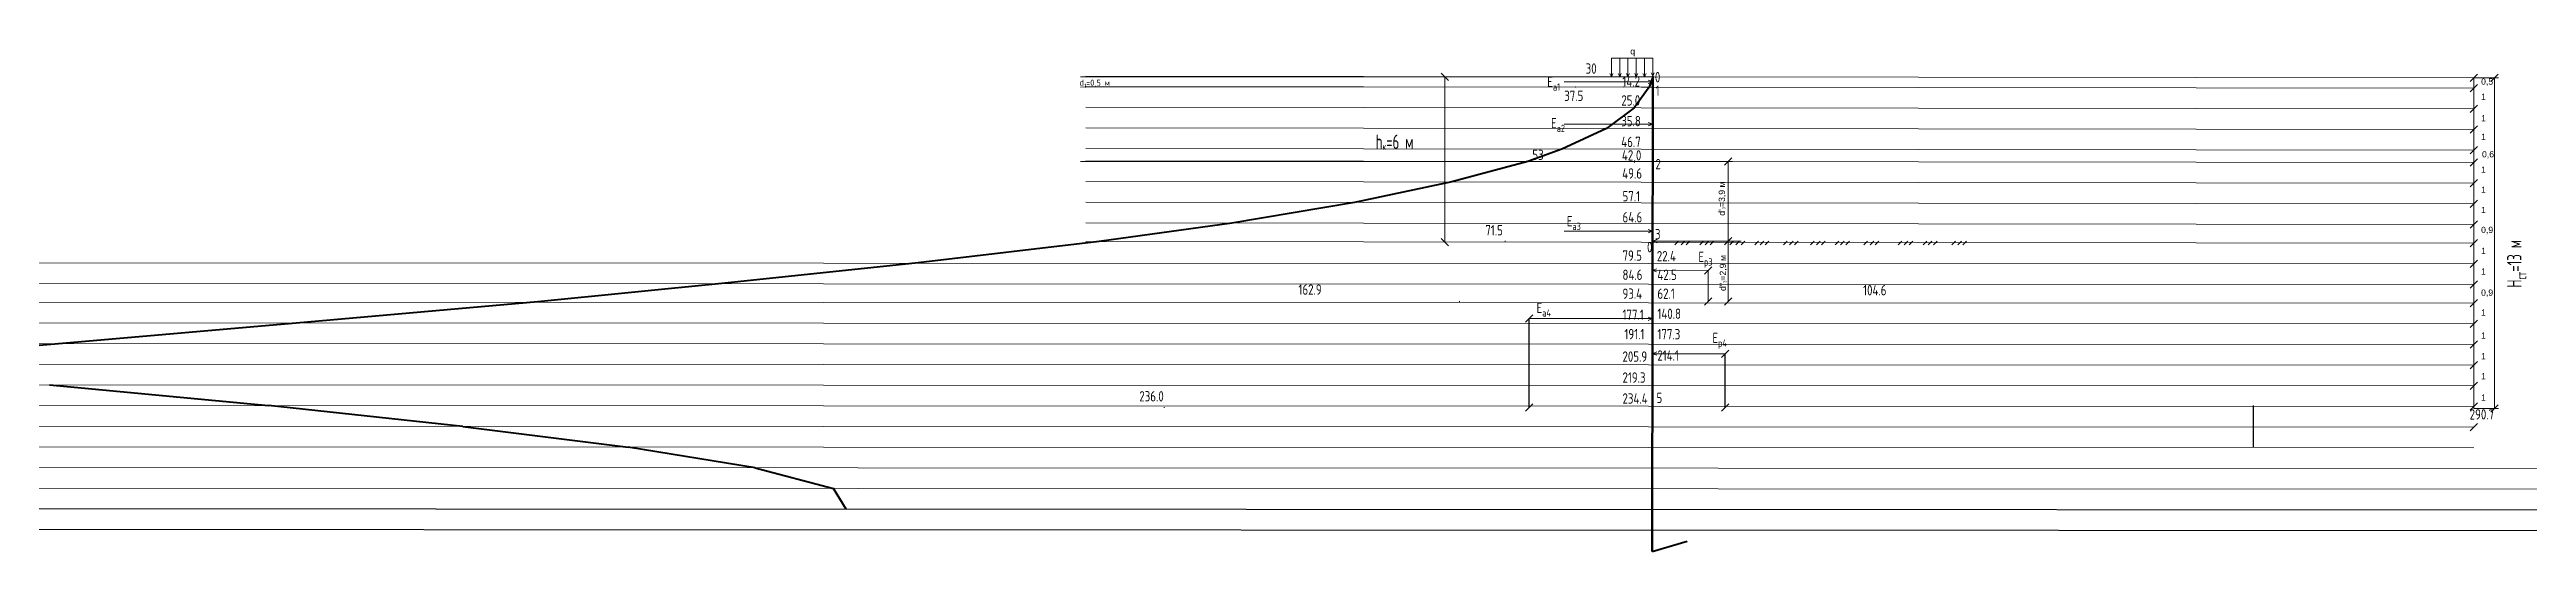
# Model space of a CAD drawing. Header units: millimetres. Extents: x -5592 to 31432, y -5488 to 8589.
# Drawn here: x 6120 to 18098, y -5488 to -3061 of the extents above; entities that cross this region are included whole.
import ezdxf

# ---------------------------------------------------------------- set-up
doc = ezdxf.new("R2010")
doc.units = ezdxf.units.MM
doc.linetypes.add('JIS_02_0.7', pattern=[1.35, 0.75, -0.6])
doc.layers.get('0').update_dxf_attribs({"lineweight": 9})
doc.layers.add('давление', color=10, linetype='Continuous', lineweight=40)
doc.layers.add('размерность', color=50, linetype='JIS_02_0.7', lineweight=5)
doc.styles.add('GOST-2.304_Type-B_shrink', font='', dxfattribs={"width": 0.8})
doc.styles.get("Standard").update_dxf_attribs({"font": 'arial.ttf'})
doc.styles.get('GOST-2.304_Type-B_shrink').set_extended_font_data('GOST Common')

msp = doc.modelspace()

# ---------------------------------------------------------------- texts
at = {"char_height": 30, "attachment_point": 1}
for s, width, insert in [('q', 147.50897, (13764.126, -3054.536)), ('\\A1;{\\fGOST 2.304 type A|b0|i0|c204|p34;d\\H0.7x;\\S^ 1;\\H1.42857x;=0,5 м}', 207.19336, (11100.76, -3206.519)), ('0,5', 147.50897, (17878.683, -3201.022)), ('1', 147.50897, (17878.683, -3274.448)), ('1', 147.50897, (17878.683, -3378.4)), ('1', 147.50897, (17878.683, -3468.519)), ('0,6', 66.32146, (17883.127, -3552.443)), ('1', 147.50897, (17878.683, -3627.151)), ('1', 147.50897, (17878.683, -3724.01)), ('1', 147.50897, (17878.683, -3821.855)), ('0,9', 71.29487, (17878.683, -3918.382)), ('1', 147.50897, (17878.683, -4019.522)), ('1', 147.50897, (17878.683, -4119.35)), ('0,9', 60.47138, (17878.683, -4221.652)), ('1', 147.50897, (17878.683, -4317.354)), ('1', 147.50897, (17878.683, -4429.187)), ('1', 147.50897, (17878.683, -4529.187)), ('1', 147.50897, (17878.683, -4625.585)), ('1', 147.50897, (17878.683, -4729.187))]:
    msp.add_mtext_dynamic_manual_height_columns(s, width=width, gutter_width=12.5, heights=[0], dxfattribs=dict(at, insert=insert))
at = {"char_height": 50, "attachment_point": 1, "style": 'GOST-2.304_Type-B_shrink'}
for s, insert, width in [('\\A1;E{\\H0.7x;\\S^ a1;}', (13362.84, -3192.581), 33.16857), ('30', (13548.399, -3128.001), 34.98763), ('14.2', (13726.204, -3190.375), 53.82645), ('0', (13883.142, -3169.728), 33.28174), ('37.5', (13444.551, -3259.599), 53.82645), ('25.0', (13720.997, -3282.087), 53.82645), ('1', (13886.505, -3235.239), 33.28174), ('\\A1;E{\\H0.7x;\\S^ a2;}', (13381.139, -3392.566), 33.16857), ('35.8', (13720.563, -3382.148), 53.82645), ('53', (13290.796, -3544.995), 33.16857), ('46.7', (13720.484, -3482.869), 53.82645), ('42,0', (13723.693, -3547.759), 106.00419), ('2', (13886.036, -3590.075), 33.28174), ('49.6', (13725.205, -3635.367), 53.82645), ('57.1', (13726.533, -3745.712), 53.82645), ('71.5', (13062.953, -3909.943), 33.16857), ('\\A1;E{\\H0.7x;\\S^ a3;}', (13457.249, -3866.705), 33.16857), ('64.6', (13726.533, -3847.098), 53.82645), ('79.5', (13726.533, -4032.624), 53.82645), ('22.4', (13892.542, -4035.285), 53.82645), ('\\A1;E{\\H0.7x;\\S^ p3;}', (14093.338, -4038.679), 33.16857), ('84.6', (13726.533, -4125.158), 53.82645), ('42.5', (13895.386, -4125.4), 53.82645), ('162.9', (12159.589, -4196.933), 33.16857), ('\\A1;E{\\H0.7x;\\S^ a4;}', (13311.185, -4285.376), 33.16857), ('93.4', (13726.533, -4216.68), 53.82645), ('62.1', (13895.386, -4216.68), 53.82645), ('104.6', (14890.187, -4199.89), 118.4992), ('177.1', (13726.533, -4318.392), 120.26883), ('191.1', (13735.764, -4412.211), 53.82645), ('140.8', (13895.386, -4313.665), 139.34889), ('177.3', (13895.386, -4412.629), 139.34889), ('\\A1;E{\\H0.7x;\\S^ p4;}', (14161.47, -4430.944), 33.16857), ('205.9', (13726.533, -4520.95), 53.82645), ('214.1', (13895.15, -4515.695), 139.34889), ('219.3', (13726.533, -4622.364), 53.82645), ('236.0', (11390.025, -4713.014), 33.16857), ('234.4', (13726.533, -4723.691), 53.82645), ('290.7', (17823.563, -4800.248), 118.4992)]:
    msp.add_mtext(s, dxfattribs=dict(at, insert=insert, width=width))
at = {"attachment_point": 1, "style": 'GOST-2.304_Type-B_shrink'}
for s, width, insert, char_height in [('\\A1;{\\fGOST 2.304 type A|b0|i0|c204|p34;h\\H0.46667x;\\S^ к;\\H2.14284x;=6 м}', 353.26024, (12533.175, -3471.945), 70), ('3', 30, (13883.743, -3928.876), 50), ('0', 30, (13845.06, -3991.797), 50), ('5', 30, (13890.969, -4720.972), 50)]:
    msp.add_mtext_dynamic_manual_height_columns(s, width=width, gutter_width=12.5, heights=[0], dxfattribs=dict(at, insert=insert, char_height=char_height))
at = {"char_height": 30, "attachment_point": 1, "rotation": 90}
for s, width, insert in [("\\A1;d'{\\H0.46667x;\\S^ 3;}=3,9 м", 160.34209, (14191.686, -3864.751)), ("\\A1;d''{\\H0.46667x;\\S^ 3;}=2,9 м", 188.48875, (14196.866, -4228.738))]:
    msp.add_mtext_dynamic_manual_height_columns(s, width=width, gutter_width=12.5, heights=[0], dxfattribs=dict(at, insert=insert))
at = {"insert": (18004.277, -4212.382), "char_height": 70, "attachment_point": 1, "rotation": 90, "style": 'GOST-2.304_Type-B_shrink'}
msp.add_mtext_dynamic_manual_height_columns('\\A1;{\\fGOST 2.304 type A|b0|i0|c204|p34;H\\H0.7x;\\S^ ст;\\H1.42857x;=13 м}', width=426.09372, gutter_width=12.5, heights=[0], dxfattribs=at)

# ---------------------------------------------------------------- hatches: boundary and pattern name
at = {"layer": 'давление'}
h = msp.add_hatch(color=256, dxfattribs=at)
h.dxf.hatch_style = 1
h.paths.add_polyline_path([(13572.417, -3189.699), (13572.417, -3192.468), (13572.411, -3195.699, 0.414746283), (13575.416, -3192.699, 0.414172561)])
h.paths.add_polyline_path([(13572.417, -3189.699, 0.391859993), (13569.425, -3192.468), (13572.417, -3192.468)])
h.paths.add_polyline_path([(13572.417, -3192.468), (13569.425, -3192.468, 0.019266969), (13569.416, -3192.699, 0.413681042), (13572.411, -3195.699)])
h = msp.add_hatch(color=256, dxfattribs=at)
h.dxf.hatch_style = 1
h.paths.add_polyline_path([(13872.88, -3189.966), (13872.88, -3192.735), (13872.875, -3195.966, 0.414746283), (13875.88, -3192.966, 0.414172561)])
h.paths.add_polyline_path([(13872.88, -3189.966, 0.391859993), (13869.889, -3192.735), (13872.88, -3192.735)])
h.paths.add_polyline_path([(13872.88, -3192.735), (13869.889, -3192.735, 0.019266969), (13869.88, -3192.966, 0.413681042), (13872.875, -3195.966)])
h = msp.add_hatch(color=256, dxfattribs=at)
h.dxf.hatch_style = 1
h.paths.add_polyline_path([(13498.141, -3238.999), (13498.141, -3241.768), (13498.135, -3244.999, 0.414746283), (13501.14, -3241.999, 0.414172561)])
h.paths.add_polyline_path([(13498.141, -3238.999, 0.391859993), (13495.149, -3241.768), (13498.141, -3241.768)])
h.paths.add_polyline_path([(13498.141, -3241.768), (13495.149, -3241.768, 0.019266969), (13495.14, -3241.999, 0.413681042), (13498.135, -3244.999)])
h = msp.add_hatch(color=256, dxfattribs=at)
h.dxf.hatch_style = 1
h.paths.add_polyline_path([(13730.635, -3238.798), (13730.635, -3241.567), (13730.629, -3244.798, 0.414746283), (13733.635, -3241.798, 0.414172561)])
h.paths.add_polyline_path([(13730.635, -3238.798, 0.391859993), (13727.644, -3241.567), (13730.635, -3241.567)])
h.paths.add_polyline_path([(13730.635, -3241.567), (13727.644, -3241.567, 0.019266969), (13727.635, -3241.798, 0.413681042), (13730.629, -3244.798)])
h = msp.add_hatch(color=256, dxfattribs=at)
h.dxf.hatch_style = 1
h.paths.add_polyline_path([(13872.874, -3238.763), (13872.874, -3241.532), (13872.868, -3244.763, 0.414746283), (13875.873, -3241.763, 0.414172561)])
h.paths.add_polyline_path([(13872.874, -3238.763, 0.391859993), (13869.882, -3241.532), (13872.874, -3241.532)])
h.paths.add_polyline_path([(13872.874, -3241.532), (13869.882, -3241.532, 0.019266969), (13869.873, -3241.763, 0.413681042), (13872.868, -3244.763)])
h = msp.add_hatch(color=256, dxfattribs=at)
h.dxf.hatch_style = 1
h.paths.add_polyline_path([(13341.208, -3598.99), (13341.208, -3601.759), (13341.202, -3604.989, 0.414746283), (13344.208, -3601.99, 0.414172561)])
h.paths.add_polyline_path([(13341.208, -3598.99, 0.391859993), (13338.216, -3601.759), (13341.208, -3601.759)])
h.paths.add_polyline_path([(13341.208, -3601.759), (13338.216, -3601.759, 0.019266969), (13338.208, -3601.99, 0.413681042), (13341.202, -3604.989)])
h = msp.add_hatch(color=256, dxfattribs=at)
h.dxf.hatch_style = 1
h.paths.add_polyline_path([(13450.881, -3599.417), (13450.881, -3602.186), (13450.876, -3605.417, 0.414746283), (13453.881, -3602.417, 0.414172561)])
h.paths.add_polyline_path([(13450.881, -3599.417, 0.391859993), (13447.89, -3602.186), (13450.881, -3602.186)])
h.paths.add_polyline_path([(13450.881, -3602.186), (13447.89, -3602.186, 0.019266969), (13447.881, -3602.417, 0.413681042), (13450.876, -3605.417)])
h = msp.add_hatch(color=256, dxfattribs=at)
h.dxf.hatch_style = 1
h.paths.add_polyline_path([(13872.209, -3598.89), (13872.209, -3601.659), (13872.203, -3604.89, 0.414746283), (13875.209, -3601.89, 0.414172561)])
h.paths.add_polyline_path([(13872.209, -3598.89, 0.391859993), (13869.218, -3601.659), (13872.209, -3601.659)])
h.paths.add_polyline_path([(13872.209, -3601.659), (13869.218, -3601.659, 0.019266969), (13869.209, -3601.89, 0.413681042), (13872.203, -3604.89)])
h = msp.add_hatch(color=256, dxfattribs=at)
h.dxf.hatch_style = 1
h.paths.add_polyline_path([(13158.755, -3985.32), (13158.755, -3988.089), (13158.749, -3991.32, 0.414746283), (13161.755, -3988.32, 0.414172561)])
h.paths.add_polyline_path([(13158.755, -3985.32, 0.391859993), (13155.763, -3988.089), (13158.755, -3988.089)])
h.paths.add_polyline_path([(13158.755, -3988.089), (13155.763, -3988.089, 0.019266969), (13155.755, -3988.32, 0.413681042), (13158.749, -3991.32)])
h = msp.add_hatch(color=256, dxfattribs=at)
h.dxf.hatch_style = 1
h.paths.add_polyline_path([(13871.325, -3985.022), (13871.325, -3987.791), (13871.32, -3991.022, 0.414746283), (13874.325, -3988.022, 0.414172561)])
h.paths.add_polyline_path([(13871.325, -3985.022, 0.391859993), (13868.334, -3987.791), (13871.325, -3987.791)])
h.paths.add_polyline_path([(13871.325, -3987.791), (13868.334, -3987.791, 0.019266969), (13868.325, -3988.022, 0.413681042), (13871.32, -3991.022)])
h = msp.add_hatch(color=256, dxfattribs=at)
h.dxf.hatch_style = 1
h.paths.add_polyline_path([(12938.159, -4275.991), (12938.159, -4278.76), (12938.153, -4281.991, 0.414746283), (12941.159, -4278.991, 0.414172561)])
h.paths.add_polyline_path([(12938.159, -4275.991, 0.391859993), (12935.168, -4278.76), (12938.159, -4278.76)])
h.paths.add_polyline_path([(12938.159, -4278.76), (12935.168, -4278.76, 0.019266969), (12935.159, -4278.991, 0.413681042), (12938.153, -4281.991)])
h = msp.add_hatch(color=256, dxfattribs=at)
h.dxf.hatch_style = 1
h.paths.add_polyline_path([(13871.097, -4276.131), (13871.097, -4278.9), (13871.091, -4282.131, 0.414746283), (13874.097, -4279.131, 0.414172561)])
h.paths.add_polyline_path([(13871.097, -4276.131, 0.391859993), (13868.106, -4278.9), (13871.097, -4278.9)])
h.paths.add_polyline_path([(13871.097, -4278.9), (13868.106, -4278.9, 0.019266969), (13868.097, -4279.131, 0.413681042), (13871.091, -4282.131)])
h = msp.add_hatch(color=256, dxfattribs=at)
h.dxf.hatch_style = 1
h.paths.add_polyline_path([(11510.366, -4788.857), (11510.366, -4791.626), (11510.36, -4794.857, 0.414746283), (11513.365, -4791.857, 0.414172561)])
h.paths.add_polyline_path([(11510.366, -4788.857, 0.391859993), (11507.374, -4791.626), (11510.366, -4791.626)])
h.paths.add_polyline_path([(11510.366, -4791.626), (11507.374, -4791.626, 0.019266969), (11507.365, -4791.857, 0.413681042), (11510.36, -4794.857)])
h = msp.add_hatch(color=256, dxfattribs=at)
h.dxf.hatch_style = 1
h.paths.add_polyline_path([(13869.873, -4788.882), (13869.873, -4791.651), (13869.867, -4794.882, 0.414746283), (13872.873, -4791.882, 0.414172561)])
h.paths.add_polyline_path([(13869.873, -4788.882, 0.391859993), (13866.882, -4791.651), (13869.873, -4791.651)])
h.paths.add_polyline_path([(13869.873, -4791.651), (13866.882, -4791.651, 0.019266969), (13866.873, -4791.882, 0.413681042), (13869.867, -4794.882)])

# ---------------------------------------------------------------- linework, layer by layer
for p, q in [((13672.88, -3102.735), (13672.88, -3192.735)), ((13672.88, -3102.735), (13872.88, -3102.735)), ((13712.88, -3102.735), (13712.88, -3192.735)), ((13752.88, -3102.735), (13752.88, -3192.735)), ((13792.88, -3102.735), (13792.88, -3192.735)), ((13832.88, -3102.735), (13832.88, -3192.735)), ((13872.88, -3102.735), (13872.88, -3192.735)), ((13172.88, -3192.735), (11105.537, -3192.735)), ((12867.018, -3192.735), (12849.287, -3175.04)), ((12867.018, -3192.735), (12867.018, -3992.735)), ((12884.749, -3210.429), (12867.018, -3192.735)), ((13872.88, -3192.735), (13172.88, -3192.735)), ((13672.88, -3192.735), (13665.505, -3176.878)), ((13672.88, -3192.735), (13680.255, -3176.878)), ((13712.88, -3192.735), (13705.505, -3176.878)), ((13712.88, -3192.735), (13720.255, -3176.878)), ((13752.88, -3192.735), (13745.505, -3176.878)), ((13752.88, -3192.735), (13760.255, -3176.878)), ((13792.88, -3192.735), (13785.505, -3176.878)), ((13792.88, -3192.735), (13800.255, -3176.878)), ((13832.88, -3192.735), (13825.505, -3176.878)), ((13832.88, -3192.735), (13840.255, -3176.878)), ((13872.88, -3189.735), (13865.505, -3173.878)), ((13872.88, -3189.735), (13880.255, -3173.878)), ((17825.602, -3215.253), (17843.333, -3197.558)), ((17825.602, -3215.253), (17843.333, -3197.558)), ((17843.333, -3197.558), (17861.064, -3179.864)), ((17843.333, -3197.558), (17861.064, -3179.864)), ((17843.333, -3197.558), (17963.333, -3197.558)), ((17843.333, -3197.558), (17843.333, -4797.558)), ((17843.333, -3247.558), (17861.064, -3229.864)), ((17925.602, -3215.253), (17943.333, -3197.558)), ((17943.333, -3197.558), (17961.064, -3179.864)), ((17943.333, -3197.558), (17943.333, -4797.558)), ((13872.88, -3241.796), (11105.537, -3242.735)), ((17825.602, -3265.253), (17843.333, -3247.558)), ((17825.602, -3365.253), (17843.333, -3347.558)), ((17843.333, -3347.558), (17861.064, -3329.864)), ((17825.602, -3465.253), (17843.333, -3447.558)), ((17843.333, -3447.558), (17861.064, -3429.864)), ((14237.917, -3602.091), (14255.648, -3584.396)), ((17825.602, -3565.253), (17843.333, -3547.558)), ((17843.333, -3547.558), (17861.064, -3529.864)), ((17843.333, -3607.558), (17861.064, -3589.864)), ((13872.134, -3602.979), (11105.537, -3602.735)), ((13872.137, -3601.744), (14257.917, -3602.091)), ((14220.186, -3619.785), (14237.917, -3602.091)), ((14237.917, -3602.091), (14237.917, -4279.084)), ((17825.602, -3625.253), (17843.333, -3607.558)), ((17825.602, -3725.253), (17843.333, -3707.558)), ((17843.333, -3707.558), (17861.064, -3689.864)), ((17825.602, -3825.253), (17843.333, -3807.558)), ((17843.333, -3807.558), (17861.064, -3789.864)), ((17825.602, -3925.253), (17843.333, -3907.558)), ((17843.333, -3907.558), (17861.064, -3889.864)), ((12867.018, -3992.735), (12849.287, -3975.04)), ((12884.749, -4010.429), (12867.018, -3992.735)), ((13979.773, -4005.725), (13995.38, -3990.15)), ((14009.965, -4005.725), (14027.696, -3988.03)), ((14034.249, -4005.725), (14051.98, -3988.03)), ((14100.54, -4005.725), (14118.271, -3988.03)), ((14126.137, -4005.725), (14143.868, -3988.03)), ((14151.078, -4005.725), (14168.809, -3988.03)), ((14220.186, -4006.076), (14237.917, -3988.381)), ((14237.917, -3988.381), (14255.648, -3970.687)), ((14245.117, -4005.725), (14262.848, -3988.03)), ((14275.309, -4005.725), (14293.04, -3988.03)), ((14299.594, -4005.725), (14317.325, -3988.03)), ((14365.884, -4005.725), (14383.615, -3988.03)), ((14391.481, -4005.725), (14409.212, -3988.03)), ((14416.422, -4005.725), (14434.153, -3988.03)), ((14504.468, -4005.725), (14522.199, -3988.03)), ((14534.659, -4005.725), (14552.39, -3988.03)), ((14558.944, -4005.725), (14576.675, -3988.03)), ((14634.977, -4005.725), (14652.707, -3988.03)), ((14665.168, -4005.725), (14682.899, -3988.03)), ((14689.453, -4005.725), (14707.184, -3988.03)), ((14755.743, -4005.725), (14773.474, -3988.03)), ((14781.341, -4005.725), (14799.072, -3988.03)), ((14806.282, -4005.725), (14824.013, -3988.03)), ((14894.327, -4005.725), (14912.058, -3988.03)), ((14924.519, -4005.725), (14942.25, -3988.03)), ((14948.803, -4005.725), (14966.534, -3988.03)), ((15059.055, -4005.725), (15076.786, -3988.03)), ((15089.247, -4005.725), (15106.978, -3988.03)), ((15113.531, -4005.725), (15131.262, -3988.03)), ((15179.822, -4005.725), (15197.553, -3988.03)), ((15205.419, -4005.725), (15223.15, -3988.03)), ((15230.36, -4005.725), (15248.091, -3988.03)), ((15318.406, -4005.725), (15336.136, -3988.03)), ((15348.597, -4005.725), (15366.328, -3988.03)), ((15372.882, -4005.725), (15390.613, -3988.03)), ((17825.602, -4015.253), (17843.333, -3997.558)), ((17843.333, -3997.558), (17861.064, -3979.864)), ((14123.466, -4146.779), (14141.197, -4129.084)), ((14141.197, -4129.084), (14158.928, -4111.39)), ((14141.197, -4279.084), (14141.197, -4129.084)), ((17825.602, -4115.253), (17843.333, -4097.558)), ((17843.333, -4097.558), (17861.064, -4079.864)), ((17843.333, -4197.558), (17861.064, -4179.864)), ((14123.466, -4296.779), (14141.197, -4279.084)), ((14141.197, -4279.084), (14158.928, -4261.39)), ((14220.186, -4296.779), (14237.917, -4279.084)), ((14237.917, -4279.084), (14255.648, -4261.39)), ((17825.602, -4215.253), (17843.333, -4197.558)), ((17825.602, -4305.253), (17843.333, -4287.558)), ((17843.333, -4287.558), (17861.064, -4269.864)), ((13257.98, -4379.627), (13275.711, -4361.933)), ((13275.711, -4361.933), (13293.442, -4344.238)), ((17825.602, -4405.253), (17843.333, -4387.558)), ((17843.333, -4387.558), (17861.064, -4369.864)), ((14204.902, -4549.627), (14222.633, -4531.933)), ((14222.633, -4531.933), (14240.364, -4514.238)), ((17825.602, -4505.253), (17843.333, -4487.558)), ((17843.333, -4487.558), (17861.064, -4469.864)), ((17825.602, -4605.253), (17843.333, -4587.558)), ((17843.333, -4587.558), (17861.064, -4569.864)), ((17843.333, -4687.558), (17861.064, -4669.864)), ((13275.711, -4791.933), (13293.442, -4774.238)), ((14222.633, -4791.933), (14240.364, -4774.238)), ((17825.602, -4705.253), (17843.333, -4687.558)), ((17825.602, -4805.253), (17843.333, -4787.558)), ((17843.333, -4787.558), (17861.064, -4769.864)), ((17943.333, -4797.558), (17961.064, -4779.864)), ((13257.98, -4809.627), (13275.711, -4791.933)), ((14204.902, -4809.627), (14222.633, -4791.933)), ((17825.595, -4905.253), (17843.326, -4887.558)), ((17843.326, -4887.558), (17861.057, -4869.864)), ((17843.333, -4797.558), (17963.333, -4797.558)), ((17925.602, -4815.253), (17943.333, -4797.558))]:
    msp.add_line(p, q)
at = {"lineweight": 50}
msp.add_line((13872.88, -3192.735), (13869.972, -5488.39), dxfattribs=at)
msp.add_circle((13872.88, -3192.966), 3)
at = {"layer": 'Defpoints'}
msp.add_line((14222.633, -4791.933), (14222.633, -4531.933), dxfattribs=at)
at = {"layer": 'давление', "color": 0, "lineweight": 9}
for p, q in [((13872.88, -3217.212), (13443.904, -3217.212)), ((13853.176, -3192.735), (13850.937, -3192.735)), ((13850.937, -3209.605), (13872.88, -3217.212)), ((13850.937, -3225.714), (13872.88, -3217.212)), ((13872.88, -3421.557), (13443.904, -3421.557)), ((13850.937, -3413.95), (13872.88, -3421.557)), ((13850.937, -3430.06), (13872.88, -3421.557)), ((13871.523, -3939.4), (13443.904, -3939.4)), ((13850.937, -3931.793), (13871.523, -3939.4)), ((13850.937, -3947.902), (13871.523, -3939.4)), ((13871.434, -3988.03), (13893.378, -3979.528)), ((14300.41, -3988.03), (13871.434, -3988.03)), ((13871.434, -3988.03), (13893.378, -3995.638)), ((13871.179, -4128.593), (13892.363, -4121.787)), ((14141.197, -4129.084), (13871.179, -4128.593)), ((13871.179, -4128.593), (13891.676, -4136.315)), ((13870.754, -4362.239), (13275.711, -4362.239)), ((13851.27, -4354.632), (13870.754, -4362.239)), ((13851.27, -4370.741), (13870.754, -4362.239)), ((13870.445, -4532.072), (13892.389, -4523.57)), ((14222.633, -4531.933), (13870.445, -4532.072)), ((13870.445, -4532.072), (13892.389, -4539.679))]:
    msp.add_line(p, q, dxfattribs=at)
at = {"layer": 'давление'}
for p, q in [((13872.88, -3192.735), (13855.98, -3242.735)), ((13782.827, -3342.626), (13649.145, -3442.463)), ((13649.145, -3442.463), (13433.213, -3542.201)), ((13433.213, -3542.201), (13267.987, -3602)), ((12901.724, -3701.555), (12429.746, -3800.982)), ((13267.987, -3602), (12901.724, -3701.555)), ((12429.746, -3800.982), (11837.537, -3900.262)), ((11837.537, -3900.262), (11196.129, -3989.483)), ((11196.129, -3989.483), (10320.166, -4092.842)), ((9386.524, -4191.462), (8480.436, -4280.809)), ((10320.166, -4092.842), (9386.524, -4191.462)), ((8480.436, -4280.809), (7367.709, -4380.007)), ((7367.709, -4380.007), (6181.649, -4482.475)), ((6181.649, -4482.475), (5024.417, -4581.97)), ((6119.635, -4682.448), (7178.63, -4782.909)), ((8117.553, -4883.469), (7178.63, -4782.909)), ((8117.553, -4883.469), (8918.243, -4983.667)), ((9532.056, -5083.686), (8918.243, -4983.667)), ((9532.056, -5083.686), (9910.903, -5183.83)), ((9971.42, -5283.86), (9910.903, -5183.83)), ((13869.972, -5488.39), (14039.122, -5438.39))]:
    msp.add_line(p, q, dxfattribs=at)
at = {"layer": 'давление', "linetype": 'ByBlock'}
msp.add_line((13855.987, -3242.714), (13782.827, -3342.626), dxfattribs=at)
at = {"layer": 'давление', "color": 0, "lineweight": -3}
msp.add_line((13275.711, -4791.933), (13275.711, -4361.933), dxfattribs=at)
at = {"layer": 'давление', "color": 0, "lineweight": -2}
for p, q in [((16776.972, -4781.933), (16776.908, -4881.933)), ((16776.851, -4881.933), (16776.787, -4981.933))]:
    msp.add_line(p, q, dxfattribs=at)
at = {"layer": 'размерность', "linetype": 'ByBlock', "ltscale": 0.8}
for p, q in [((17843.333, -3197.558), (11130.751, -3189.404)), ((17843.333, -3247.558), (11130.751, -3239.404)), ((17843.333, -3347.558), (11130.751, -3339.404)), ((17843.333, -3447.558), (11130.751, -3439.404)), ((17843.333, -3547.558), (11130.751, -3539.404)), ((17843.333, -3607.558), (11130.751, -3599.404)), ((17843.333, -3707.558), (11130.751, -3699.404)), ((17843.333, -3807.558), (11130.751, -3799.404)), ((17843.333, -3907.558), (11130.751, -3899.404)), ((17843.333, -3997.558), (11130.751, -3989.404)), ((17843.333, -4197.558), (-862.23, -4189.404)), ((17843.333, -4097.558), (-858.551, -4090.468)), ((17843.333, -4287.558), (-862.23, -4279.404)), ((17843.333, -4387.558), (-862.23, -4379.404)), ((17843.333, -4487.558), (-862.23, -4479.404)), ((17843.333, -4587.558), (-862.23, -4579.404)), ((17843.333, -4687.558), (-862.23, -4679.404)), ((17843.333, -4787.558), (-862.23, -4779.404)), ((17843.333, -4887.558), (-862.23, -4879.404)), ((17843.333, -4987.558), (-862.23, -4979.404)), ((18931.141, -5087.558), (-862.23, -5079.404)), ((18983.204, -5187.558), (-862.23, -5179.404))]:
    msp.add_line(p, q, dxfattribs=at)
at = {"layer": 'размерность', "ltscale": 0.8}
for p, q in [((18964.61, -5287.558), (-862.23, -5279.404)), ((19136.913, -5387.558), (-862.23, -5379.404))]:
    msp.add_line(p, q, dxfattribs=at)

msp.set_redraw_order([(e.dxf.handle, doc.entitydb.next_handle()) for e in msp.query("TEXT MTEXT ATTDEF DIMENSION ARC_DIMENSION")])  # texts and dimensions are drawn at this point

doc.saveas('drawing.dxf')
